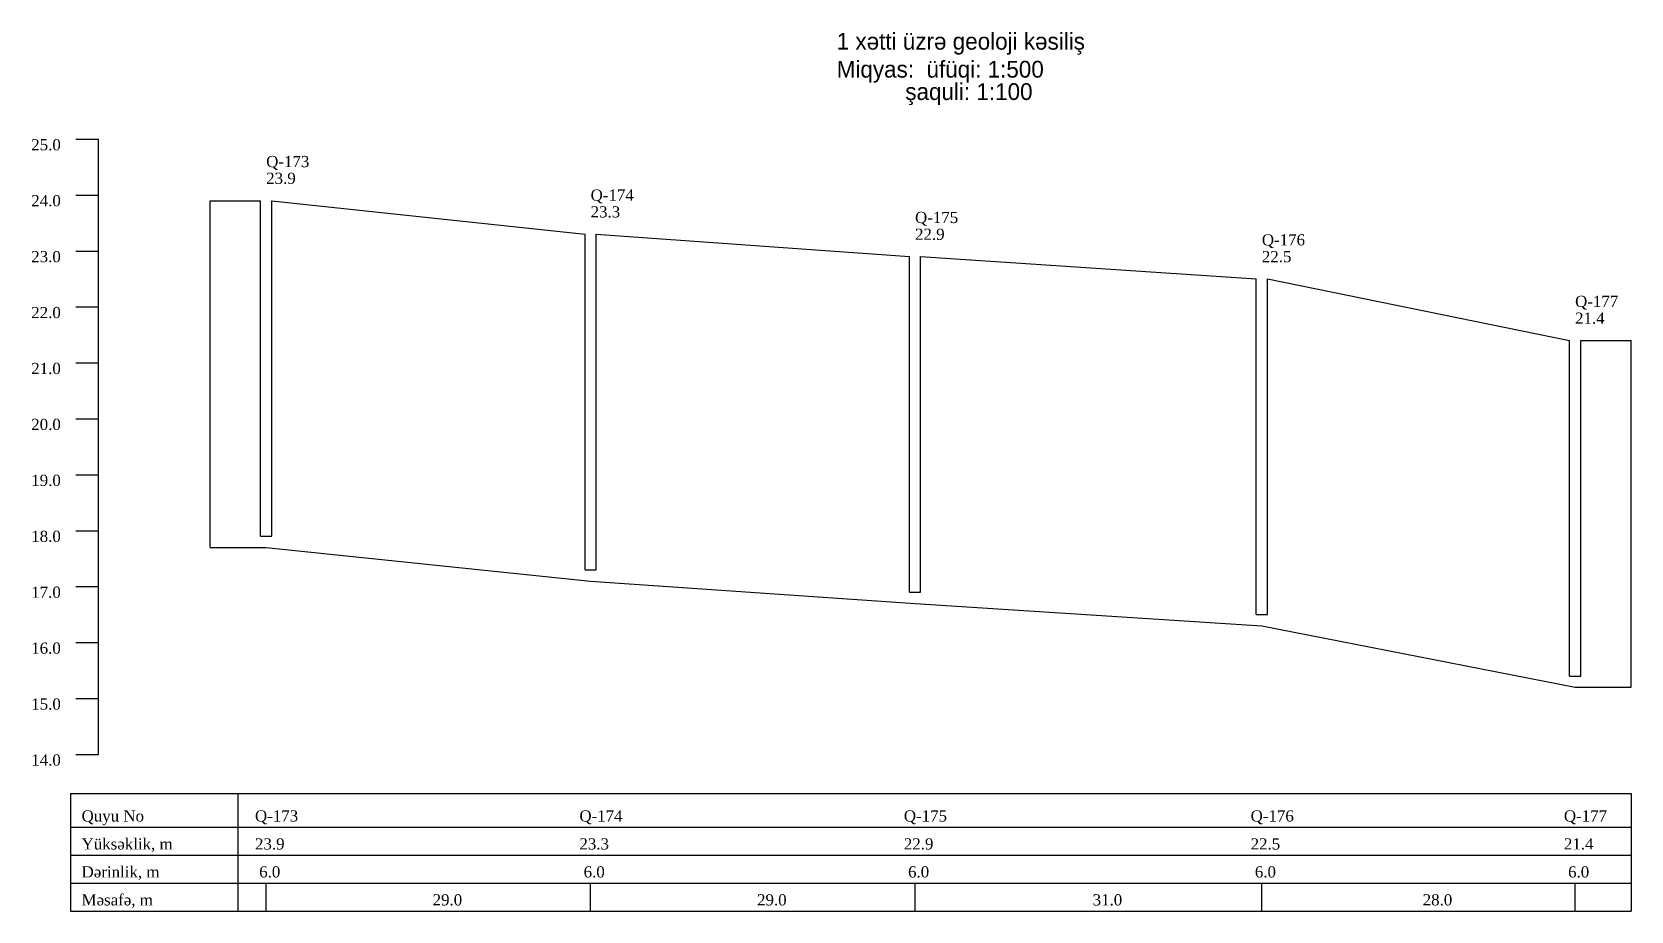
# Model space of a CAD drawing. Header units: metres. Extents: x -12 to 2972, y -38 to 395.
# Drawn here: x -11.9 to 274, y -38 to 119.2 of the extents above; entities that cross this region are included whole.
import ezdxf

# ---------------------------------------------------------------- set-up
doc = ezdxf.new("R2010")
doc.units = ezdxf.units.M
doc.styles.add('TimesNewRoman', font='TimesNewRoman')

msp = doc.modelspace()

# ---------------------------------------------------------------- texts
at = {"char_height": 3, "attachment_point": 1}
for s, insert in [('1 xətti üzrə geoloji kəsiliş', (132, 119)), ('Miqyas:  üfüqi: 1:500', (132, 114)), ('           şaquli: 1:100', (132, 110))]:
    msp.add_mtext(s, dxfattribs=dict(at, insert=insert))
at = {"char_height": 2, "attachment_point": 1, "style": 'TimesNewRoman'}
for s, insert in [('25.0', (-12, 100)), ('Q-173', (30, 97)), ('23.9', (30, 94)), ('24.0', (-12, 90)), ('Q-174', (88, 91)), ('23.3', (88, 88)), ('Q-175', (146, 87)), ('22.9', (146, 84)), ('Q-176', (208, 83)), ('23.0', (-12, 80)), ('22.5', (208, 80)), ('Q-177', (264, 72)), ('22.0', (-12, 70)), ('21.4', (264, 69)), ('21.0', (-12, 60)), ('20.0', (-12, 50)), ('19.0', (-12, 40)), ('18.0', (-12, 30)), ('17.0', (-12, 20)), ('16.0', (-12, 10)), ('15.0', (-12, 0)), ('14.0', (-12, -10)), ('Quyu No', (-3, -20)), ('Q-173', (28, -20)), ('Q-174', (86, -20)), ('Q-175', (144, -20)), ('Q-176', (206, -20)), ('Q-177', (262, -20)), ('Yüksəklik, m', (-3, -25)), ('23.9', (28, -25)), ('23.3', (86, -25)), ('22.9', (144, -25)), ('22.5', (206, -25)), ('21.4', (262, -25)), ('Dərinlik, m', (-3, -30)), (' 6.0', (28, -30)), (' 6.0', (86, -30)), (' 6.0', (144, -30)), (' 6.0', (206, -30)), (' 6.0', (262, -30)), ('Məsafə, m', (-3, -35)), (' 29.0', (59, -35)), (' 29.0', (117, -35)), (' 31.0', (177, -35)), (' 28.0', (236, -35))]:
    msp.add_mtext(s, dxfattribs=dict(at, insert=insert))

# ---------------------------------------------------------------- linework, layer by layer
at = {"color": 7}
for p, q in [((-4, 100), (0, 100)), ((0, -10), (0, 100)), ((-4, 90), (0, 90)), ((31, 89), (87, 83)), ((89, 83), (145, 79)), ((-4, 80), (0, 80)), ((147, 79), (207, 75)), ((209, 75), (263, 64)), ((-4, 70), (0, 70)), ((-4, 60), (0, 60)), ((-4, 50), (0, 50)), ((-4, 40), (0, 40)), ((-4, 30), (0, 30)), ((30, 27), (88, 21)), ((88, 21), (146, 17)), ((-4, 20), (0, 20)), ((146, 17), (208, 13)), ((208, 13), (264, 2)), ((-4, 10), (0, 10)), ((-4, 0), (0, 0)), ((-4, -10), (0, -10))]:
    msp.add_line(p, q, dxfattribs=at)
at = {"color": 1}
for p, q in [((29, 29), (29, 89)), ((31, 29), (31, 89)), ((87, 23), (87, 83)), ((89, 23), (89, 83)), ((145, 19), (145, 79)), ((147, 19), (147, 79)), ((207, 15), (207, 75)), ((209, 15), (209, 75)), ((263, 4), (263, 64)), ((265, 4), (265, 64)), ((29, 29), (31, 29)), ((87, 23), (89, 23)), ((145, 19), (147, 19)), ((207, 15), (209, 15)), ((263, 4), (265, 4))]:
    msp.add_line(p, q, dxfattribs=at)
at = {"layer": 'line_layer', "color": 7}
for p, q in [((20, 89), (29, 89)), ((20, 27), (20, 89)), ((265, 64), (274, 64)), ((274, 2), (274, 64)), ((20, 27), (30, 27)), ((264, 2), (274, 2)), ((-5, -17), (274, -17)), ((-5, -17), (-5, -38)), ((25, -38), (25, -17)), ((274, -17), (274, -38)), ((-5, -23), (274, -23)), ((-5, -28), (274, -28)), ((-5, -33), (274, -33)), ((30, -38), (30, -33)), ((88, -38), (88, -33)), ((146, -38), (146, -33)), ((208, -38), (208, -33)), ((264, -38), (264, -33)), ((-5, -38), (274, -38))]:
    msp.add_line(p, q, dxfattribs=at)

msp.set_redraw_order([(e.dxf.handle, doc.entitydb.next_handle()) for e in msp.query("TEXT MTEXT ATTDEF DIMENSION ARC_DIMENSION")])  # texts and dimensions are drawn at this point

doc.saveas('drawing.dxf')
